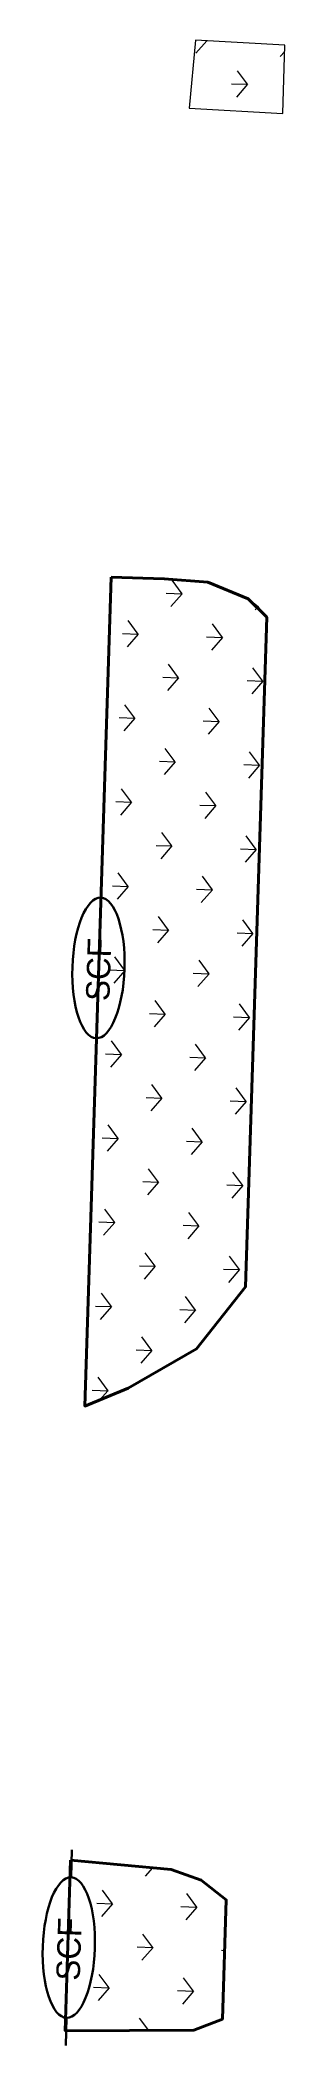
# Model space of a CAD drawing. Extents: x 2536944 to 2538528, y 7112605 to 7129181.
# Drawn here: x 2538400 to 2538415.6, y 7127934.5 to 7128062.6 of the extents above; entities that cross this region are included whole.
import ezdxf

# ---------------------------------------------------------------- set-up
doc = ezdxf.new("R2010")
doc.units = 0
doc.header["$MEASUREMENT"] = 0
doc.layers.add('C-SW3P-BSOD-13', color=7, linetype='Continuous', lineweight=0)
doc.layers.add('C-SW3P-SCFN-13', color=7, linetype='Continuous', lineweight=30)
doc.styles.add('L80', font='simplex.shx', dxfattribs={"height": 0.006667})

# ---------------------------------------------------------------- blocks, each defined once
blk = doc.blocks.new('*U56')
at = {"layer": 'C-SW3P-SCFN-13'}
for p, q in [((0.12, 12.5), (0.09, 8.99)), ((-0.09, -8.99), (-0.12, -12.5))]:
    blk.add_line(p, q, dxfattribs=at)
blk.add_ellipse((0, 0), major_axis=(0.09, 8.99), ratio=0.369951, dxfattribs=at)
at = {"layer": 'C-SW3P-SCFN-13', "insert": (-1.48, -0.18), "char_height": 3, "width": 189.6979, "attachment_point": 2, "rotation": 89.4432, "style": 'L80'}
blk.add_mtext('\\FBRIDGE.shx;SCF\\P ', dxfattribs=at)
blk = doc.blocks.new('*U57')
at = {"layer": 'C-SW3P-SCFN-13'}
for p, q in [((0.12, 12.5), (0.09, 8.99)), ((-0.09, -8.99), (-0.12, -12.5))]:
    blk.add_line(p, q, dxfattribs=at)
blk.add_ellipse((0, 0), major_axis=(0.09, 8.99), ratio=0.369951, dxfattribs=at)
at = {"layer": 'C-SW3P-SCFN-13', "insert": (-1.48, -0.18), "char_height": 3, "width": 189.6979, "attachment_point": 2, "rotation": 89.4432, "style": 'L80'}
blk.add_mtext('\\FBRIDGE.shx;SCF\\P ', dxfattribs=at)

msp = doc.modelspace()

# ---------------------------------------------------------------- hatches: boundary and pattern name
at = {"layer": 'C-SW3P-BSOD-13', "lineweight": 13}
h = msp.add_hatch(dxfattribs=at)
h.set_pattern_fill('GRASS', color=256, style=0)
h.set_pattern_definition([(-2.28, (2538409.661, 7128062.6293), (5.1577, -5.5858), [1.008, -4.368]), (126.378, (2538410.668, 7128062.58915), (15.25903, -22.12908), [1.0757, -33.3475]), (229.058, (2538410.668, 7128062.58915), (-16.97139, -20.84481), [1.0757, -33.3475]), (126.378, (2538413.2468, 7128059.7963), (15.25903, -22.12908), [1.0757, -33.3475]), (-2.28, (2538412.4537, 7128065.208), (5.1577, -5.5858), [1.008, -4.368]), (229.058, (2538413.4609, 7128065.168), (-16.97139, -20.84481), [1.0757, -33.3475])])
h.paths.add_polyline_path([(2538409.95, 7128062.63), (2538409.54, 7128058.29), (2538415.51, 7128057.94), (2538415.65, 7128062.32)])
h = msp.add_hatch(dxfattribs=at)
h.set_pattern_fill('GRASS', color=256, style=0)
h.set_pattern_definition([(-2.282, (2538404.4193, 7128003.2107), (5.1577, -5.5858), [1.008, -4.368]), (126.378, (2538405.4265, 7128003.1705), (15.259032, -22.129084), [1.07572, -33.34747]), (229.0584, (2538405.4265, 7128003.1705), (-16.97139, -20.844814), [1.07572, -33.34747]), (126.378, (2538408.0053, 7128000.3776), (15.259032, -22.129084), [1.07572, -33.34747]), (-2.282, (2538407.212, 7128005.7895), (5.1577, -5.5858), [1.008, -4.368]), (229.0584, (2538408.2194, 7128005.7494), (-16.971391, -20.844814), [1.07572, -33.34747])])
h.paths.add_polyline_path([(2538404.57, 7128028.32), (2538402.9, 7127975.34), (2538405.66, 7127976.48), (2538410.02, 7127979.01), (2538413.14, 7127982.97), (2538414.49, 7128025.75), (2538413.96, 7128026.4), (2538413.31, 7128026.93), (2538410.74, 7128027.99), (2538407.96, 7128028.21)])
h = msp.add_hatch(dxfattribs=at)
h.set_pattern_fill('GRASS', color=256, style=0)
h.set_pattern_definition([(-2.28, (2538403.6386, 7127943.561), (5.1577, -5.5858), [1.008, -4.368]), (126.378, (2538404.6458, 7127943.5208), (15.25903, -22.129084), [1.0757, -33.3475]), (229.058, (2538404.6458, 7127943.5208), (-16.97139, -20.844814), [1.0757, -33.3475]), (126.378, (2538407.22465, 7127940.7279), (15.25903, -22.12908), [1.0757, -33.3475]), (-2.28, (2538406.4315, 7127946.14), (5.1577, -5.5858), [1.008, -4.368]), (229.058, (2538407.4387, 7127946.0997), (-16.97139, -20.844814), [1.0757, -33.3475])])
h.paths.add_polyline_path([(2538401.98, 7127946.33), (2538401.64, 7127935.43), (2538409.84, 7127935.46), (2538411.67, 7127936.17), (2538411.91, 7127943.79), (2538410.32, 7127945.05), (2538408.4, 7127945.73)])

# ---------------------------------------------------------------- linework, layer by layer
at = {"layer": 'C-SW3P-BSOD-13', "lineweight": 13, "flags": 128}
for points in [[(2538409.95, 7128062.63), (2538409.54, 7128058.29), (2538415.51, 7128057.94), (2538415.65, 7128062.32)], [(2538404.57, 7128028.32), (2538402.9, 7127975.34), (2538405.66, 7127976.48), (2538410.02, 7127979.01), (2538413.14, 7127982.97), (2538414.49, 7128025.75), (2538413.96, 7128026.4), (2538413.31, 7128026.93), (2538410.74, 7128027.99), (2538407.96, 7128028.21)], [(2538401.98, 7127946.33), (2538401.64, 7127935.43), (2538409.84, 7127935.46), (2538411.67, 7127936.17), (2538411.91, 7127943.79), (2538410.32, 7127945.05), (2538408.4, 7127945.73)]]:
    msp.add_lwpolyline(points, close=True, dxfattribs=at)
at = {"layer": 'C-SW3P-SCFN-13', "lineweight": 40, "flags": 128}
for points in [[(2538404.57, 7128028.32), (2538402.9, 7127975.34), (2538405.66, 7127976.48), (2538410.02, 7127979.01), (2538413.14, 7127982.97), (2538414.49, 7128025.75), (2538413.31, 7128026.93), (2538410.74, 7128027.99), (2538407.96, 7128028.21)], [(2538401.98, 7127946.33), (2538401.64, 7127935.43), (2538409.84, 7127935.46), (2538411.67, 7127936.17), (2538411.91, 7127943.79), (2538410.32, 7127945.05), (2538408.4, 7127945.73)]]:
    msp.add_lwpolyline(points, close=True, dxfattribs=at)

# ---------------------------------------------------------------- block references
at = {"layer": 'C-SW3P-SCFN-13', "xscale": 0.5000000000000001, "yscale": 0.5000000000000001, "zscale": 0.5000000000000001, "rotation": 358.7504317537438}
for name, p in [('*U56', (2538403.76, 7128003.34)), ('*U57', (2538401.87, 7127940.74))]:
    msp.add_blockref(name, p, dxfattribs=at)

doc.saveas('drawing.dxf')
